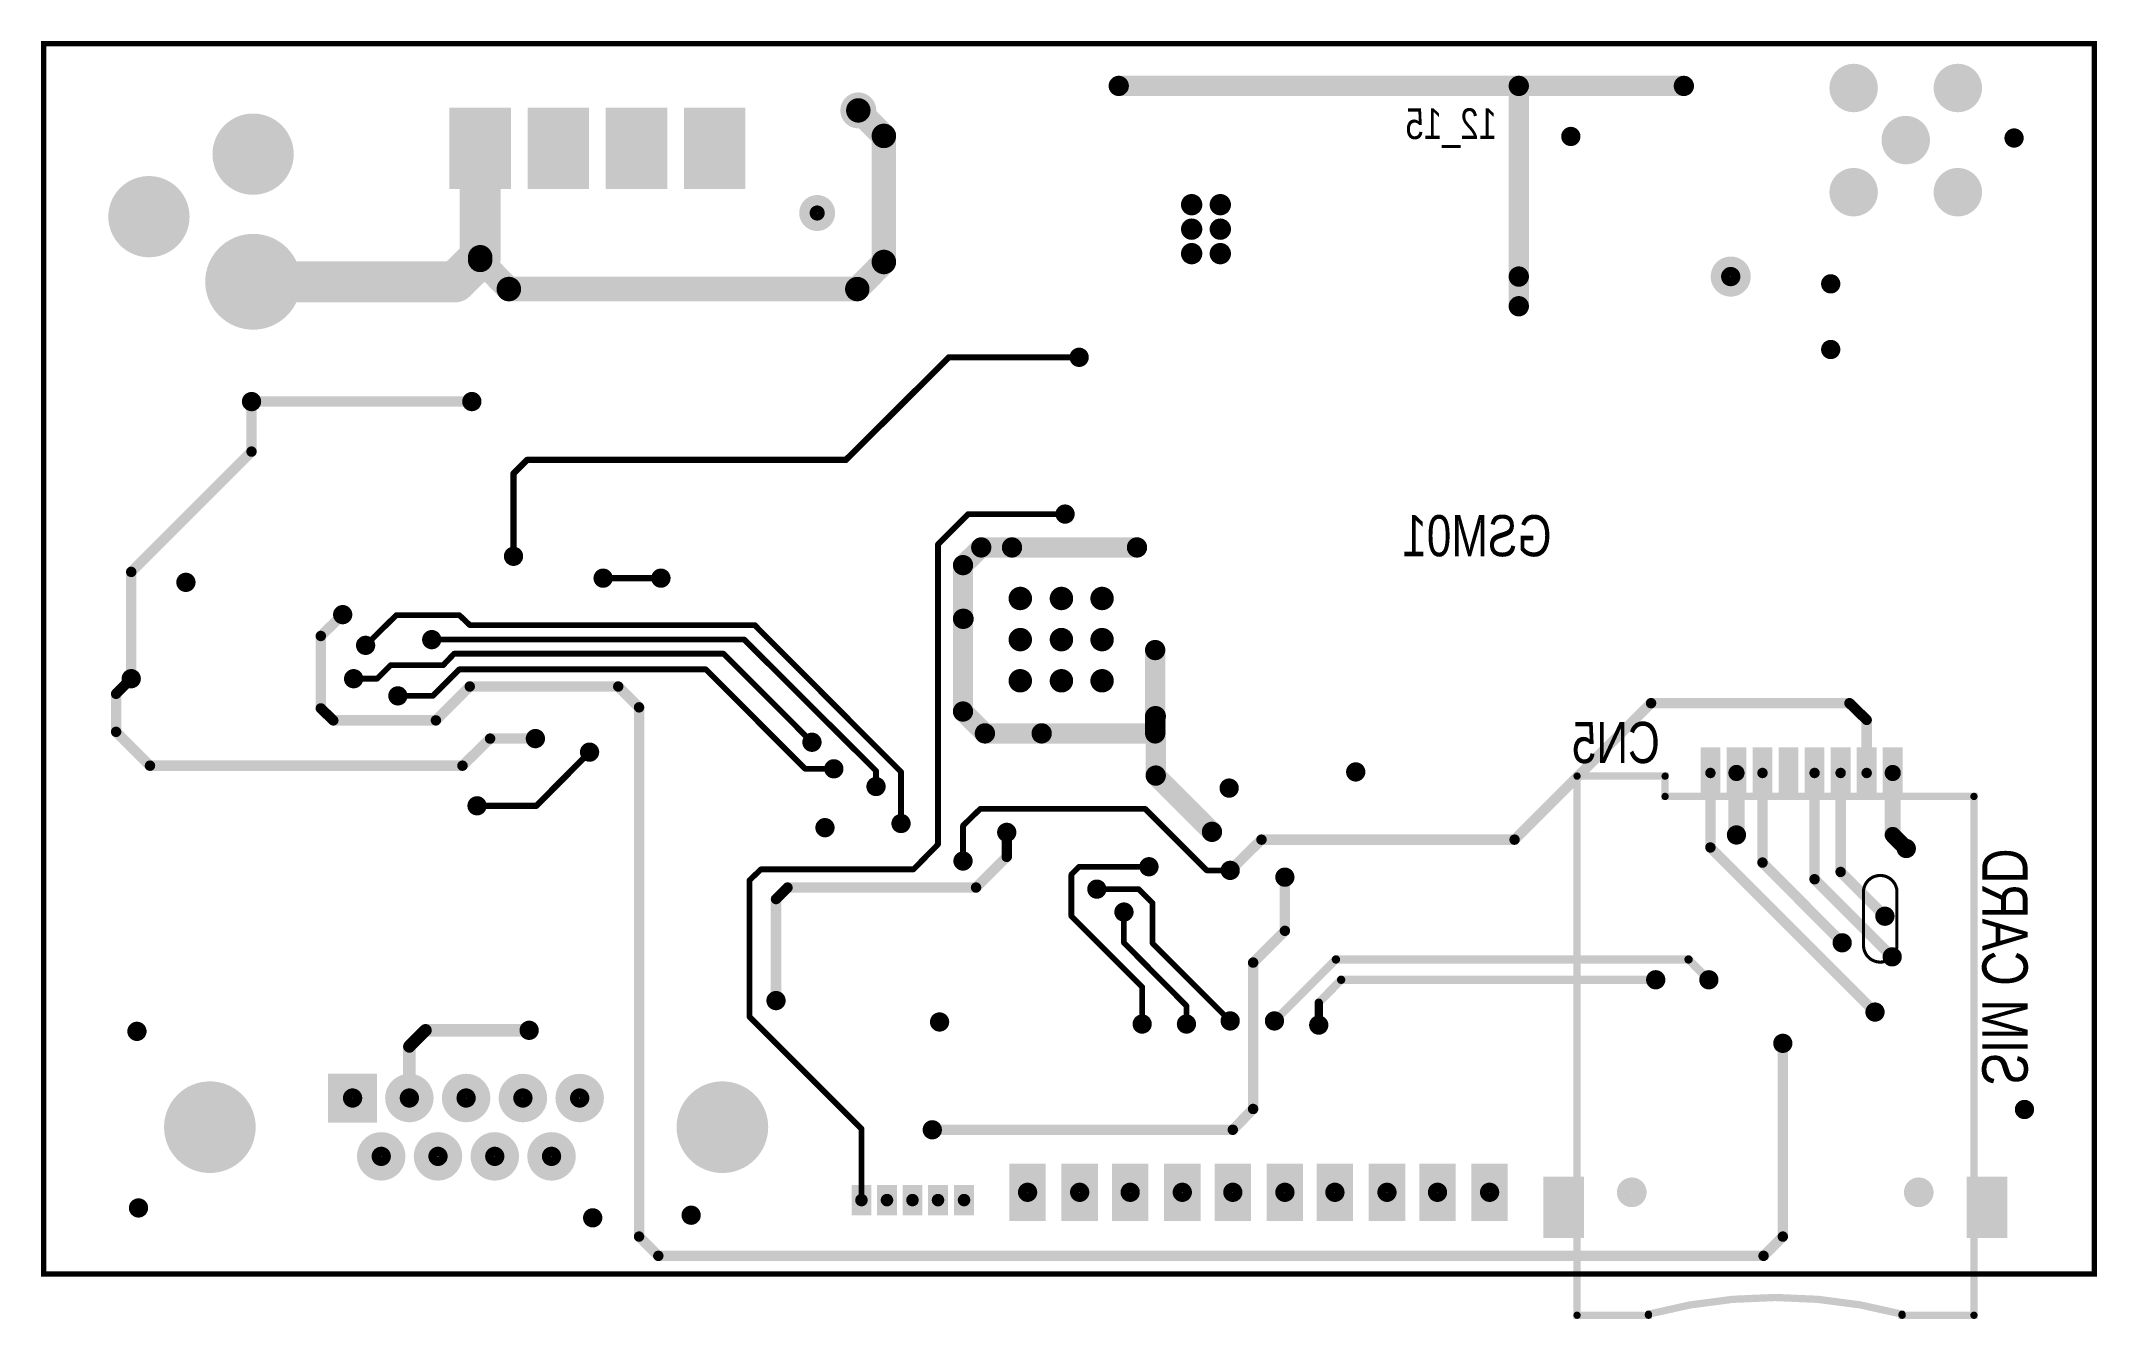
# Model space of a CAD drawing. Extents: x 0 to 3.95, y 0.27 to 2.72.
import ezdxf

# ---------------------------------------------------------------- set-up
doc = ezdxf.new("R2010")
doc.units = 0

msp = doc.modelspace()

# ---------------------------------------------------------------- texts
at = {"layer": 'BOT', "text_generation_flag": 2, "width": 0.8}
for s, height, p in [('12_15', 0.059, (2.795, 2.536)), ('GSM01', 0.079, (2.9, 1.735))]:
    msp.add_text(s, height=height, dxfattribs=at).set_placement(p)
at = {"layer": 'SSB', "text_generation_flag": 2, "width": 0.8}
msp.add_text('CN5', height=0.079, dxfattribs=at).set_placement((3.108, 1.338))
msp.add_text('SIM CARD', height=0.087, rotation=270, dxfattribs=at).set_placement((3.727, 0.719))

# ---------------------------------------------------------------- linework, layer by layer
at = {"const_width": 0.01}
msp.add_lwpolyline([(0.005, 2.719), (0.005, 0.357), (3.942, 0.357), (3.942, 2.719), (0.005, 2.719)], close=True, dxfattribs=at)
at = {"const_width": 0.005}
for points in [[(0.0025, 2.719, 1), (0.0075, 2.719, 1)], [(0.0025, 2.719, 1), (0.0075, 2.719, 1)], [(3.9395, 2.719, 1), (3.9445, 2.719, 1)], [(0.0025, 0.357, 1), (0.0075, 0.357, 1)], [(3.9395, 0.357, 1), (3.9445, 0.357, 1)]]:
    msp.add_lwpolyline(points, format="xyb", close=True, dxfattribs=at)
at = {"layer": 'BOT'}
for points, const_width in [([(0.005, 2.62), (0.005, 2.719), (0.113, 2.719)], 0.01), ([(3.942, 2.625), (3.942, 2.719), (3.846, 2.719)], 0.01), ([(2.837, 2.638), (2.069, 2.638)], 0.039), ([(2.837, 2.272), (2.837, 2.638)], 0.039), ([(2.837, 2.638), (3.154, 2.638)], 0.039), ([(2.837, 2.272), (2.837, 2.638)], 0.039), ([(1.569, 2.591), (1.618, 2.542)], 0.047), ([(0.843, 2.518), (0.843, 2.309)], 0.079), ([(0.843, 2.309), (0.843, 2.518)], 0.079), ([(1.618, 2.542), (1.618, 2.3)], 0.047), ([(0.843, 2.309), (0.795, 2.262)], 0.079), ([(0.843, 2.304), (0.843, 2.309)], 0.047), ([(0.795, 2.262), (0.407, 2.262)], 0.079), ([(0.898, 2.248), (0.843, 2.304)], 0.047), ([(1.618, 2.3), (1.567, 2.248)], 0.047), ([(2.837, 2.272), (2.837, 2.215)], 0.039), ([(1.567, 2.248), (0.898, 2.248)], 0.047), ([(1.545, 1.92), (1.743, 2.117)], 0.012), ([(1.743, 2.117), (1.993, 2.117)], 0.012), ([(0.404, 2.032), (0.827, 2.032)], 0.02), ([(0.404, 2.032), (0.404, 1.936)], 0.02), ([(0.404, 1.936), (0.173, 1.705)], 0.02), ([(0.907, 1.894), (0.933, 1.92)], 0.012), ([(0.907, 1.735), (0.907, 1.894)], 0.012), ([(0.933, 1.92), (1.545, 1.92)], 0.012), ([(1.78, 1.816), (1.722, 1.758)], 0.011), ([(1.966, 1.816), (1.78, 1.816)], 0.011), ([(1.722, 1.758), (1.722, 1.182)], 0.011), ([(1.805, 1.752), (1.77, 1.718)], 0.039), ([(1.77, 1.718), (1.77, 1.615)], 0.039), ([(1.864, 1.752), (1.805, 1.752)], 0.039), ([(1.864, 1.752), (2.104, 1.752)], 0.039), ([(0.173, 1.705), (0.173, 1.5)], 0.02), ([(1.079, 1.693), (1.19, 1.693)], 0.012), ([(0.579, 1.623), (0.537, 1.582)], 0.02), ([(0.682, 1.622), (0.623, 1.564)], 0.011), ([(0.803, 1.622), (0.682, 1.622)], 0.011), ([(0.823, 1.603), (0.803, 1.622)], 0.011), ([(1.77, 1.615), (1.771, 1.615)], 0.039), ([(1.77, 1.437), (1.77, 1.615)], 0.039), ([(1.77, 1.615), (1.771, 1.615)], 0.039), ([(0.537, 1.582), (0.537, 1.443)], 0.02), ([(0.75, 1.575), (1.35, 1.575)], 0.011), ([(1.37, 1.603), (0.823, 1.603)], 0.011), ([(1.35, 1.575), (1.603, 1.323)], 0.011), ([(1.651, 1.321), (1.37, 1.603)], 0.011), ([(0.772, 1.526), (0.793, 1.548)], 0.011), ([(0.793, 1.548), (1.31, 1.548)], 0.011), ([(1.31, 1.548), (1.48, 1.378)], 0.011), ([(2.139, 1.555), (2.139, 1.428)], 0.039), ([(2.139, 1.555), (2.139, 1.428)], 0.039), ([(0.173, 1.5), (0.144, 1.471)], 0.02), ([(0.6, 1.5), (0.645, 1.5)], 0.011), ([(0.645, 1.5), (0.671, 1.526)], 0.011), ([(0.671, 1.526), (0.772, 1.526)], 0.011), ([(0.803, 1.518), (0.752, 1.467)], 0.011), ([(1.276, 1.518), (0.803, 1.518)], 0.011), ([(1.467, 1.327), (1.276, 1.518)], 0.011), ([(0.144, 1.471), (0.144, 1.398)], 0.02), ([(0.752, 1.467), (0.685, 1.467)], 0.011), ([(0.758, 1.42), (0.823, 1.485)], 0.02), ([(0.823, 1.485), (1.108, 1.485)], 0.02), ([(1.108, 1.485), (1.148, 1.445)], 0.02), ([(2.829, 1.191), (3.091, 1.453)], 0.02), ([(3.091, 1.453), (3.472, 1.453)], 0.02), ([(3.472, 1.453), (3.505, 1.421)], 0.02), ([(0.537, 1.443), (0.561, 1.42)], 0.02), ([(0.561, 1.42), (0.758, 1.42)], 0.02), ([(1.148, 1.445), (1.148, 0.429)], 0.02), ([(1.77, 1.437), (1.77, 1.437)], 0.039), ([(1.77, 1.437), (1.812, 1.395)], 0.039), ([(2.139, 1.428), (2.14, 1.428)], 0.039), ([(2.139, 1.428), (2.139, 1.395)], 0.039), ([(2.14, 1.428), (2.14, 1.314)], 0.039), ([(3.505, 1.421), (3.505, 1.319)], 0.02), ([(0.144, 1.398), (0.209, 1.333)], 0.02), ([(0.809, 1.333), (0.862, 1.385)], 0.02), ([(0.862, 1.385), (0.949, 1.385)], 0.02), ([(1.812, 1.395), (1.921, 1.395)], 0.039), ([(2.139, 1.395), (1.921, 1.395)], 0.039), ([(0.209, 1.333), (0.809, 1.333)], 0.02), ([(1.053, 1.359), (0.951, 1.256)], 0.012), ([(1.522, 1.327), (1.467, 1.327)], 0.011), ([(1.603, 1.323), (1.603, 1.293)], 0.011), ([(1.651, 1.222), (1.651, 1.321)], 0.011), ([(2.14, 1.314), (2.248, 1.206)], 0.039), ([(3.205, 1.176), (3.205, 1.319)], 0.02), ([(3.255, 1.2), (3.255, 1.319)], 0.031), ([(3.305, 1.147), (3.305, 1.319)], 0.02), ([(3.405, 1.115), (3.405, 1.319)], 0.02), ([(3.455, 1.129), (3.455, 1.319)], 0.02), ([(3.555, 1.2), (3.555, 1.319)], 0.031), ([(0.951, 1.256), (0.837, 1.256)], 0.012), ([(1.803, 1.25), (1.77, 1.218)], 0.011), ([(2.12, 1.25), (1.803, 1.25)], 0.011), ([(2.238, 1.132), (2.12, 1.25)], 0.011), ([(1.722, 1.182), (1.675, 1.134)], 0.011), ([(1.77, 1.218), (1.77, 1.15)], 0.011), ([(1.854, 1.158), (1.854, 1.205)], 0.02), ([(2.283, 1.132), (2.343, 1.191)], 0.02), ([(2.343, 1.191), (2.829, 1.191)], 0.02), ([(3.521, 0.86), (3.205, 1.176)], 0.02), ([(3.581, 1.174), (3.555, 1.2)], 0.031), ([(1.795, 1.099), (1.854, 1.158)], 0.02), ([(3.458, 0.993), (3.305, 1.147)], 0.02), ([(1.382, 1.134), (1.36, 1.113)], 0.011), ([(1.36, 1.113), (1.36, 0.851)], 0.011), ([(1.675, 1.134), (1.382, 1.134)], 0.011), ([(1.411, 1.077), (1.433, 1.099)], 0.02), ([(1.433, 1.099), (1.795, 1.099)], 0.02), ([(1.993, 1.139), (1.978, 1.124)], 0.011), ([(1.978, 1.124), (1.978, 1.044)], 0.011), ([(2.127, 1.139), (1.993, 1.139)], 0.011), ([(2.283, 1.132), (2.238, 1.132)], 0.011), ([(2.388, 1.016), (2.388, 1.119)], 0.02), ([(3.554, 0.966), (3.405, 1.115)], 0.02), ([(3.54, 1.044), (3.455, 1.129)], 0.02), ([(1.411, 0.882), (1.411, 1.077)], 0.02), ([(2.107, 1.096), (2.027, 1.096)], 0.011), ([(2.134, 1.069), (2.107, 1.096)], 0.011), ([(2.134, 0.992), (2.134, 1.069)], 0.011), ([(1.978, 1.044), (2.114, 0.908)], 0.011), ([(2.079, 0.993), (2.079, 1.052)], 0.011), ([(2.199, 0.872), (2.079, 0.993)], 0.011), ([(2.283, 0.843), (2.134, 0.992)], 0.011), ([(2.327, 0.955), (2.388, 1.016)], 0.02), ([(2.327, 0.674), (2.327, 0.955)], 0.02), ([(2.368, 0.843), (2.486, 0.961)], 0.016), ([(2.486, 0.961), (3.163, 0.961)], 0.016), ([(3.163, 0.961), (3.202, 0.922)], 0.016), ([(2.114, 0.908), (2.114, 0.837)], 0.011), ([(2.453, 0.878), (2.496, 0.922)], 0.016), ([(2.496, 0.922), (3.1, 0.922)], 0.016), ([(2.199, 0.837), (2.199, 0.872)], 0.011), ([(2.453, 0.835), (2.453, 0.878)], 0.016), ([(0.707, 0.794), (0.738, 0.825)], 0.024), ([(0.738, 0.825), (0.937, 0.825)], 0.024), ([(1.36, 0.851), (1.575, 0.636)], 0.011), ([(0.707, 0.695), (0.707, 0.794)], 0.024), ([(3.344, 0.429), (3.344, 0.8)], 0.02), ([(2.288, 0.634), (2.327, 0.674)], 0.02), ([(1.575, 0.636), (1.575, 0.499)], 0.011), ([(1.711, 0.634), (2.288, 0.634)], 0.02), ([(0.005, 0.485), (0.005, 0.357), (0.125, 0.357)], 0.01), ([(1.148, 0.429), (1.185, 0.392)], 0.02), ([(3.307, 0.392), (3.344, 0.429)], 0.02), ([(3.942, 0.45), (3.942, 0.357), (3.841, 0.357)], 0.01), ([(1.185, 0.392), (3.307, 0.392)], 0.02)]:
    msp.add_lwpolyline(points, dxfattribs=dict(at, const_width=const_width))
for points, const_width in [([(0.0025, 2.719, 1), (0.0075, 2.719, 1)], 0.005), ([(0.1105, 2.719, 1), (0.1155, 2.719, 1)], 0.005), ([(3.8435, 2.719, 1), (3.8485, 2.719, 1)], 0.005), ([(3.9395, 2.719, 1), (3.9445, 2.719, 1)], 0.005), ([(2.0593, 2.638, 1), (2.0787, 2.638, 1)], 0.0195), ([(2.06, 2.638, 1), (2.078, 2.638, 1)], 0.019), ([(2.8273, 2.638, 1), (2.8468, 2.638, 1)], 0.0195), ([(2.8273, 2.638, 1), (2.8468, 2.638, 1)], 0.0195), ([(2.8273, 2.638, 1), (2.8468, 2.638, 1)], 0.0195), ([(2.8273, 2.638, 1), (2.8468, 2.638, 1)], 0.0195), ([(3.1443, 2.638, 1), (3.1637, 2.638, 1)], 0.0195), ([(3.145, 2.638, 1), (3.163, 2.638, 1)], 0.019), ([(3.457, 2.634, 1), (3.503, 2.634, 1)], 0.047), ([(3.657, 2.634, 1), (3.703, 2.634, 1)], 0.047), ([(0.0025, 2.62, 1), (0.0075, 2.62, 1)], 0.005), ([(1.552, 2.591, 1), (1.586, 2.591, 1)], 0.035), ([(1.5573, 2.591, 1), (1.5807, 2.591, 1)], 0.0235), ([(3.9395, 2.625, 1), (3.9445, 2.625, 1)], 0.005), ([(0.368, 2.507, 1), (0.446, 2.507, 1)], 0.078), ([(3.557, 2.534, 1), (3.603, 2.534, 1)], 0.047), ([(0.8232, 2.518, 1), (0.8628, 2.518, 1)], 0.0395), ([(0.8232, 2.518, 1), (0.8628, 2.518, 1)], 0.0395), ([(1.6063, 2.542, 1), (1.6298, 2.542, 1)], 0.0235), ([(1.6063, 2.542, 1), (1.6298, 2.542, 1)], 0.0235), ([(2.928, 2.541, 1), (2.946, 2.541, 1)], 0.019), ([(3.779, 2.538, 1), (3.797, 2.538, 1)], 0.019), ([(0.168, 2.387, 1), (0.246, 2.387, 1)], 0.078), ([(3.457, 2.434, 1), (3.503, 2.434, 1)], 0.047), ([(3.657, 2.434, 1), (3.703, 2.434, 1)], 0.047), ([(1.473, 2.394, 1), (1.507, 2.394, 1)], 0.035), ([(2.199, 2.41, 1), (2.219, 2.41, 1)], 0.021), ([(2.254, 2.41, 1), (2.274, 2.41, 1)], 0.021), ([(2.199, 2.363, 1), (2.219, 2.363, 1)], 0.021), ([(2.254, 2.363, 1), (2.274, 2.363, 1)], 0.021), ([(0.361, 2.262, 1), (0.453, 2.262, 1)], 0.092), ([(0.8232, 2.309, 1), (0.8628, 2.309, 1)], 0.0395), ([(0.8232, 2.309, 1), (0.8628, 2.309, 1)], 0.0395), ([(0.8232, 2.309, 1), (0.8628, 2.309, 1)], 0.0395), ([(0.8312, 2.309, 1), (0.8548, 2.309, 1)], 0.0235), ([(2.199, 2.316, 1), (2.219, 2.316, 1)], 0.021), ([(2.254, 2.316, 1), (2.274, 2.316, 1)], 0.021), ([(0.3872, 2.262, 1), (0.4267, 2.262, 1)], 0.0395), ([(0.7752, 2.262, 1), (0.8148, 2.262, 1)], 0.0395), ([(0.7752, 2.262, 1), (0.8148, 2.262, 1)], 0.0395), ([(0.8312, 2.304, 1), (0.8548, 2.304, 1)], 0.0235), ([(0.8312, 2.304, 1), (0.8548, 2.304, 1)], 0.0235), ([(1.6063, 2.3, 1), (1.6298, 2.3, 1)], 0.0235), ([(1.6063, 2.3, 1), (1.6298, 2.3, 1)], 0.0235), ([(2.8273, 2.272, 1), (2.8468, 2.272, 1)], 0.0195), ([(2.8273, 2.272, 1), (2.8468, 2.272, 1)], 0.0195), ([(2.8273, 2.272, 1), (2.8468, 2.272, 1)], 0.0195), ([(2.828, 2.272, 1), (2.846, 2.272, 1)], 0.019), ([(3.225, 2.272, 1), (3.263, 2.272, 1)], 0.039), ([(0.8862, 2.248, 1), (0.9098, 2.248, 1)], 0.0235), ([(0.8862, 2.248, 1), (0.9098, 2.248, 1)], 0.0235), ([(1.5553, 2.248, 1), (1.5787, 2.248, 1)], 0.0235), ([(1.5553, 2.248, 1), (1.5787, 2.248, 1)], 0.0235), ([(3.427, 2.258, 1), (3.445, 2.258, 1)], 0.019), ([(2.8273, 2.215, 1), (2.8468, 2.215, 1)], 0.0195), ([(2.828, 2.215, 1), (2.846, 2.215, 1)], 0.019), ([(1.984, 2.117, 1), (2.002, 2.117, 1)], 0.019), ([(3.427, 2.132, 1), (3.445, 2.132, 1)], 0.019), ([(1.74, 2.117, 1), (1.746, 2.117, 1)], 0.006), ([(1.74, 2.117, 1), (1.746, 2.117, 1)], 0.006), ([(1.99, 2.117, 1), (1.996, 2.117, 1)], 0.006), ([(0.395, 2.032, 1), (0.413, 2.032, 1)], 0.019), ([(0.399, 2.032, 1), (0.409, 2.032, 1)], 0.01), ([(0.399, 2.032, 1), (0.409, 2.032, 1)], 0.01), ([(0.818, 2.032, 1), (0.836, 2.032, 1)], 0.019), ([(0.822, 2.032, 1), (0.832, 2.032, 1)], 0.01), ([(0.399, 1.936, 1), (0.409, 1.936, 1)], 0.01), ([(0.399, 1.936, 1), (0.409, 1.936, 1)], 0.01), ([(0.904, 1.894, 1), (0.91, 1.894, 1)], 0.006), ([(0.904, 1.894, 1), (0.91, 1.894, 1)], 0.006), ([(0.93, 1.92, 1), (0.936, 1.92, 1)], 0.006), ([(0.93, 1.92, 1), (0.936, 1.92, 1)], 0.006), ([(1.542, 1.92, 1), (1.548, 1.92, 1)], 0.006), ([(1.542, 1.92, 1), (1.548, 1.92, 1)], 0.006), ([(1.7773, 1.816, 1), (1.7828, 1.816, 1)], 0.0055), ([(1.7773, 1.816, 1), (1.7828, 1.816, 1)], 0.0055), ([(1.957, 1.816, 1), (1.975, 1.816, 1)], 0.019), ([(1.9632, 1.816, 1), (1.9688, 1.816, 1)], 0.0055), ([(0.898, 1.735, 1), (0.916, 1.735, 1)], 0.019), ([(0.904, 1.735, 1), (0.91, 1.735, 1)], 0.006), ([(1.7192, 1.758, 1), (1.7248, 1.758, 1)], 0.0055), ([(1.7192, 1.758, 1), (1.7248, 1.758, 1)], 0.0055), ([(1.7603, 1.718, 1), (1.7797, 1.718, 1)], 0.0195), ([(1.7603, 1.718, 1), (1.7797, 1.718, 1)], 0.0195), ([(1.7953, 1.752, 1), (1.8147, 1.752, 1)], 0.0195), ([(1.7953, 1.752, 1), (1.8147, 1.752, 1)], 0.0195), ([(1.8543, 1.752, 1), (1.8738, 1.752, 1)], 0.0195), ([(1.8543, 1.752, 1), (1.8738, 1.752, 1)], 0.0195), ([(1.855, 1.752, 1), (1.873, 1.752, 1)], 0.019), ([(2.0943, 1.752, 1), (2.1138, 1.752, 1)], 0.0195), ([(2.095, 1.752, 1), (2.113, 1.752, 1)], 0.019), ([(0.168, 1.705, 1), (0.178, 1.705, 1)], 0.01), ([(0.168, 1.705, 1), (0.178, 1.705, 1)], 0.01), ([(0.269, 1.685, 1), (0.287, 1.685, 1)], 0.019), ([(1.07, 1.693, 1), (1.088, 1.693, 1)], 0.019), ([(1.076, 1.693, 1), (1.082, 1.693, 1)], 0.006), ([(1.181, 1.693, 1), (1.199, 1.693, 1)], 0.019), ([(1.187, 1.693, 1), (1.193, 1.693, 1)], 0.006), ([(1.869, 1.654, 1), (1.891, 1.654, 1)], 0.023), ([(1.948, 1.654, 1), (1.97, 1.654, 1)], 0.023), ([(2.026, 1.654, 1), (2.048, 1.654, 1)], 0.023), ([(0.57, 1.623, 1), (0.588, 1.623, 1)], 0.019), ([(0.574, 1.623, 1), (0.584, 1.623, 1)], 0.01), ([(0.6793, 1.622, 1), (0.6848, 1.622, 1)], 0.0055), ([(0.6793, 1.622, 1), (0.6848, 1.622, 1)], 0.0055), ([(0.8003, 1.622, 1), (0.8058, 1.622, 1)], 0.0055), ([(0.8003, 1.622, 1), (0.8058, 1.622, 1)], 0.0055), ([(1.7603, 1.615, 1), (1.7797, 1.615, 1)], 0.0195), ([(1.7603, 1.615, 1), (1.7797, 1.615, 1)], 0.0195), ([(1.7603, 1.615, 1), (1.7797, 1.615, 1)], 0.0195), ([(1.7603, 1.615, 1), (1.7797, 1.615, 1)], 0.0195), ([(1.7613, 1.615, 1), (1.7807, 1.615, 1)], 0.0195), ([(1.7613, 1.615, 1), (1.7807, 1.615, 1)], 0.0195), ([(1.762, 1.615, 1), (1.78, 1.615, 1)], 0.019), ([(0.532, 1.582, 1), (0.542, 1.582, 1)], 0.01), ([(0.532, 1.582, 1), (0.542, 1.582, 1)], 0.01), ([(0.614, 1.564, 1), (0.632, 1.564, 1)], 0.019), ([(0.741, 1.575, 1), (0.759, 1.575, 1)], 0.019), ([(0.7472, 1.575, 1), (0.7528, 1.575, 1)], 0.0055), ([(0.8202, 1.603, 1), (0.8257, 1.603, 1)], 0.0055), ([(0.8202, 1.603, 1), (0.8257, 1.603, 1)], 0.0055), ([(1.3473, 1.575, 1), (1.3528, 1.575, 1)], 0.0055), ([(1.3473, 1.575, 1), (1.3528, 1.575, 1)], 0.0055), ([(1.3673, 1.603, 1), (1.3728, 1.603, 1)], 0.0055), ([(1.3673, 1.603, 1), (1.3728, 1.603, 1)], 0.0055), ([(1.869, 1.575, 1), (1.891, 1.575, 1)], 0.023), ([(1.948, 1.575, 1), (1.97, 1.575, 1)], 0.023), ([(2.026, 1.575, 1), (2.048, 1.575, 1)], 0.023), ([(0.6202, 1.564, 1), (0.6258, 1.564, 1)], 0.0055), ([(0.7903, 1.548, 1), (0.7958, 1.548, 1)], 0.0055), ([(0.7903, 1.548, 1), (0.7958, 1.548, 1)], 0.0055), ([(1.3073, 1.548, 1), (1.3128, 1.548, 1)], 0.0055), ([(1.3073, 1.548, 1), (1.3128, 1.548, 1)], 0.0055), ([(2.1292, 1.555, 1), (2.1487, 1.555, 1)], 0.0195), ([(2.1292, 1.555, 1), (2.1487, 1.555, 1)], 0.0195), ([(2.13, 1.555, 1), (2.148, 1.555, 1)], 0.019), ([(0.164, 1.5, 1), (0.182, 1.5, 1)], 0.019), ([(0.168, 1.5, 1), (0.178, 1.5, 1)], 0.01), ([(0.168, 1.5, 1), (0.178, 1.5, 1)], 0.01), ([(0.591, 1.5, 1), (0.609, 1.5, 1)], 0.019), ([(0.5972, 1.5, 1), (0.6028, 1.5, 1)], 0.0055), ([(0.6422, 1.5, 1), (0.6478, 1.5, 1)], 0.0055), ([(0.6422, 1.5, 1), (0.6478, 1.5, 1)], 0.0055), ([(0.6683, 1.526, 1), (0.6738, 1.526, 1)], 0.0055), ([(0.6683, 1.526, 1), (0.6738, 1.526, 1)], 0.0055), ([(0.7692, 1.526, 1), (0.7748, 1.526, 1)], 0.0055), ([(0.7692, 1.526, 1), (0.7748, 1.526, 1)], 0.0055), ([(0.8003, 1.518, 1), (0.8058, 1.518, 1)], 0.0055), ([(0.8003, 1.518, 1), (0.8058, 1.518, 1)], 0.0055), ([(1.2733, 1.518, 1), (1.2788, 1.518, 1)], 0.0055), ([(1.2733, 1.518, 1), (1.2788, 1.518, 1)], 0.0055), ([(1.869, 1.496, 1), (1.891, 1.496, 1)], 0.023), ([(1.948, 1.496, 1), (1.97, 1.496, 1)], 0.023), ([(2.026, 1.496, 1), (2.048, 1.496, 1)], 0.023), ([(0.139, 1.471, 1), (0.149, 1.471, 1)], 0.01), ([(0.139, 1.471, 1), (0.149, 1.471, 1)], 0.01), ([(0.676, 1.467, 1), (0.694, 1.467, 1)], 0.019), ([(0.6823, 1.467, 1), (0.6878, 1.467, 1)], 0.0055), ([(0.7492, 1.467, 1), (0.7548, 1.467, 1)], 0.0055), ([(0.7492, 1.467, 1), (0.7548, 1.467, 1)], 0.0055), ([(0.818, 1.485, 1), (0.828, 1.485, 1)], 0.01), ([(0.818, 1.485, 1), (0.828, 1.485, 1)], 0.01), ([(1.103, 1.485, 1), (1.113, 1.485, 1)], 0.01), ([(1.103, 1.485, 1), (1.113, 1.485, 1)], 0.01), ([(3.086, 1.453, 1), (3.096, 1.453, 1)], 0.01), ([(3.086, 1.453, 1), (3.096, 1.453, 1)], 0.01), ([(3.467, 1.453, 1), (3.477, 1.453, 1)], 0.01), ([(3.467, 1.453, 1), (3.477, 1.453, 1)], 0.01), ([(0.532, 1.443, 1), (0.542, 1.443, 1)], 0.01), ([(0.532, 1.443, 1), (0.542, 1.443, 1)], 0.01), ([(0.556, 1.42, 1), (0.566, 1.42, 1)], 0.01), ([(0.556, 1.42, 1), (0.566, 1.42, 1)], 0.01), ([(0.753, 1.42, 1), (0.763, 1.42, 1)], 0.01), ([(0.753, 1.42, 1), (0.763, 1.42, 1)], 0.01), ([(1.143, 1.445, 1), (1.153, 1.445, 1)], 0.01), ([(1.143, 1.445, 1), (1.153, 1.445, 1)], 0.01), ([(1.7603, 1.437, 1), (1.7797, 1.437, 1)], 0.0195), ([(1.7603, 1.437, 1), (1.7797, 1.437, 1)], 0.0195), ([(1.7603, 1.437, 1), (1.7797, 1.437, 1)], 0.0195), ([(1.7603, 1.437, 1), (1.7797, 1.437, 1)], 0.0195), ([(1.761, 1.437, 1), (1.779, 1.437, 1)], 0.019), ([(2.1292, 1.428, 1), (2.1487, 1.428, 1)], 0.0195), ([(2.1292, 1.428, 1), (2.1487, 1.428, 1)], 0.0195), ([(2.1292, 1.428, 1), (2.1487, 1.428, 1)], 0.0195), ([(2.1292, 1.428, 1), (2.1487, 1.428, 1)], 0.0195), ([(2.1303, 1.428, 1), (2.1498, 1.428, 1)], 0.0195), ([(2.1303, 1.428, 1), (2.1498, 1.428, 1)], 0.0195), ([(3.5, 1.421, 1), (3.51, 1.421, 1)], 0.01), ([(3.5, 1.421, 1), (3.51, 1.421, 1)], 0.01), ([(0.139, 1.398, 1), (0.149, 1.398, 1)], 0.01), ([(0.139, 1.398, 1), (0.149, 1.398, 1)], 0.01), ([(0.857, 1.385, 1), (0.867, 1.385, 1)], 0.01), ([(0.857, 1.385, 1), (0.867, 1.385, 1)], 0.01), ([(0.94, 1.385, 1), (0.958, 1.385, 1)], 0.019), ([(0.944, 1.385, 1), (0.954, 1.385, 1)], 0.01), ([(1.471, 1.378, 1), (1.489, 1.378, 1)], 0.019), ([(1.4773, 1.378, 1), (1.4828, 1.378, 1)], 0.0055), ([(1.8023, 1.395, 1), (1.8218, 1.395, 1)], 0.0195), ([(1.8023, 1.395, 1), (1.8218, 1.395, 1)], 0.0195), ([(1.9113, 1.395, 1), (1.9308, 1.395, 1)], 0.0195), ([(1.9113, 1.395, 1), (1.9308, 1.395, 1)], 0.0195), ([(1.912, 1.395, 1), (1.93, 1.395, 1)], 0.019), ([(2.1292, 1.395, 1), (2.1487, 1.395, 1)], 0.0195), ([(2.1292, 1.395, 1), (2.1487, 1.395, 1)], 0.0195), ([(0.204, 1.333, 1), (0.214, 1.333, 1)], 0.01), ([(0.204, 1.333, 1), (0.214, 1.333, 1)], 0.01), ([(0.804, 1.333, 1), (0.814, 1.333, 1)], 0.01), ([(0.804, 1.333, 1), (0.814, 1.333, 1)], 0.01), ([(1.044, 1.359, 1), (1.062, 1.359, 1)], 0.019), ([(1.05, 1.359, 1), (1.056, 1.359, 1)], 0.006), ([(1.513, 1.327, 1), (1.531, 1.327, 1)], 0.019), ([(1.4643, 1.327, 1), (1.4698, 1.327, 1)], 0.0055), ([(1.4643, 1.327, 1), (1.4698, 1.327, 1)], 0.0055), ([(1.5193, 1.327, 1), (1.5248, 1.327, 1)], 0.0055), ([(1.594, 1.293, 1), (1.612, 1.293, 1)], 0.019), ([(1.6003, 1.323, 1), (1.6058, 1.323, 1)], 0.0055), ([(1.6003, 1.323, 1), (1.6058, 1.323, 1)], 0.0055), ([(1.6483, 1.321, 1), (1.6538, 1.321, 1)], 0.0055), ([(1.6483, 1.321, 1), (1.6538, 1.321, 1)], 0.0055), ([(2.1303, 1.314, 1), (2.1498, 1.314, 1)], 0.0195), ([(2.1303, 1.314, 1), (2.1498, 1.314, 1)], 0.0195), ([(2.272, 1.29, 1), (2.29, 1.29, 1)], 0.019), ([(2.515, 1.321, 1), (2.533, 1.321, 1)], 0.019), ([(3.2, 1.319, 1), (3.21, 1.319, 1)], 0.01), ([(3.2472, 1.319, 1), (3.2628, 1.319, 1)], 0.0155), ([(3.3, 1.319, 1), (3.31, 1.319, 1)], 0.01), ([(3.4, 1.319, 1), (3.41, 1.319, 1)], 0.01), ([(3.45, 1.319, 1), (3.46, 1.319, 1)], 0.01), ([(3.5, 1.319, 1), (3.51, 1.319, 1)], 0.01), ([(3.5473, 1.319, 1), (3.5628, 1.319, 1)], 0.0155), ([(0.828, 1.256, 1), (0.846, 1.256, 1)], 0.019), ([(1.6003, 1.293, 1), (1.6058, 1.293, 1)], 0.0055), ([(0.834, 1.256, 1), (0.84, 1.256, 1)], 0.006), ([(0.948, 1.256, 1), (0.954, 1.256, 1)], 0.006), ([(0.948, 1.256, 1), (0.954, 1.256, 1)], 0.006), ([(1.496, 1.214, 1), (1.514, 1.214, 1)], 0.019), ([(1.642, 1.222, 1), (1.66, 1.222, 1)], 0.019), ([(1.6483, 1.222, 1), (1.6538, 1.222, 1)], 0.0055), ([(1.8002, 1.25, 1), (1.8058, 1.25, 1)], 0.0055), ([(1.8002, 1.25, 1), (1.8058, 1.25, 1)], 0.0055), ([(2.1173, 1.25, 1), (2.1227, 1.25, 1)], 0.0055), ([(2.1173, 1.25, 1), (2.1227, 1.25, 1)], 0.0055), ([(2.2383, 1.206, 1), (2.2578, 1.206, 1)], 0.0195), ([(2.239, 1.206, 1), (2.257, 1.206, 1)], 0.019), ([(1.7192, 1.182, 1), (1.7248, 1.182, 1)], 0.0055), ([(1.7192, 1.182, 1), (1.7248, 1.182, 1)], 0.0055), ([(1.7673, 1.218, 1), (1.7728, 1.218, 1)], 0.0055), ([(1.7673, 1.218, 1), (1.7728, 1.218, 1)], 0.0055), ([(1.845, 1.205, 1), (1.863, 1.205, 1)], 0.019), ([(1.849, 1.205, 1), (1.859, 1.205, 1)], 0.01), ([(2.338, 1.191, 1), (2.348, 1.191, 1)], 0.01), ([(2.338, 1.191, 1), (2.348, 1.191, 1)], 0.01), ([(2.824, 1.191, 1), (2.834, 1.191, 1)], 0.01), ([(2.824, 1.191, 1), (2.834, 1.191, 1)], 0.01), ([(3.2, 1.176, 1), (3.21, 1.176, 1)], 0.01), ([(3.2, 1.176, 1), (3.21, 1.176, 1)], 0.01), ([(3.246, 1.2, 1), (3.264, 1.2, 1)], 0.019), ([(3.2472, 1.2, 1), (3.2628, 1.2, 1)], 0.0155), ([(3.5473, 1.2, 1), (3.5628, 1.2, 1)], 0.0155), ([(3.5473, 1.2, 1), (3.5628, 1.2, 1)], 0.0155), ([(3.572, 1.174, 1), (3.59, 1.174, 1)], 0.019), ([(3.5732, 1.174, 1), (3.5888, 1.174, 1)], 0.0155), ([(1.761, 1.15, 1), (1.779, 1.15, 1)], 0.019), ([(1.7673, 1.15, 1), (1.7728, 1.15, 1)], 0.0055), ([(1.849, 1.158, 1), (1.859, 1.158, 1)], 0.01), ([(1.849, 1.158, 1), (1.859, 1.158, 1)], 0.01), ([(2.118, 1.139, 1), (2.136, 1.139, 1)], 0.019), ([(2.274, 1.132, 1), (2.292, 1.132, 1)], 0.019), ([(3.3, 1.147, 1), (3.31, 1.147, 1)], 0.01), ([(3.3, 1.147, 1), (3.31, 1.147, 1)], 0.01), ([(1.3573, 1.113, 1), (1.3628, 1.113, 1)], 0.0055), ([(1.3573, 1.113, 1), (1.3628, 1.113, 1)], 0.0055), ([(1.3792, 1.134, 1), (1.3847, 1.134, 1)], 0.0055), ([(1.3792, 1.134, 1), (1.3847, 1.134, 1)], 0.0055), ([(1.428, 1.099, 1), (1.438, 1.099, 1)], 0.01), ([(1.428, 1.099, 1), (1.438, 1.099, 1)], 0.01), ([(1.6723, 1.134, 1), (1.6778, 1.134, 1)], 0.0055), ([(1.6723, 1.134, 1), (1.6778, 1.134, 1)], 0.0055), ([(1.79, 1.099, 1), (1.8, 1.099, 1)], 0.01), ([(1.79, 1.099, 1), (1.8, 1.099, 1)], 0.01), ([(1.9753, 1.124, 1), (1.9808, 1.124, 1)], 0.0055), ([(1.9753, 1.124, 1), (1.9808, 1.124, 1)], 0.0055), ([(1.9903, 1.139, 1), (1.9958, 1.139, 1)], 0.0055), ([(1.9903, 1.139, 1), (1.9958, 1.139, 1)], 0.0055), ([(2.018, 1.096, 1), (2.036, 1.096, 1)], 0.019), ([(2.1243, 1.139, 1), (2.1297, 1.139, 1)], 0.0055), ([(2.2353, 1.132, 1), (2.2407, 1.132, 1)], 0.0055), ([(2.2353, 1.132, 1), (2.2407, 1.132, 1)], 0.0055), ([(2.278, 1.132, 1), (2.288, 1.132, 1)], 0.01), ([(2.2803, 1.132, 1), (2.2857, 1.132, 1)], 0.0055), ([(2.379, 1.119, 1), (2.397, 1.119, 1)], 0.019), ([(2.383, 1.119, 1), (2.393, 1.119, 1)], 0.01), ([(3.4, 1.115, 1), (3.41, 1.115, 1)], 0.01), ([(3.4, 1.115, 1), (3.41, 1.115, 1)], 0.01), ([(3.45, 1.129, 1), (3.46, 1.129, 1)], 0.01), ([(3.45, 1.129, 1), (3.46, 1.129, 1)], 0.01), ([(1.406, 1.077, 1), (1.416, 1.077, 1)], 0.01), ([(1.406, 1.077, 1), (1.416, 1.077, 1)], 0.01), ([(2.0243, 1.096, 1), (2.0297, 1.096, 1)], 0.0055), ([(2.07, 1.052, 1), (2.088, 1.052, 1)], 0.019), ([(2.1043, 1.096, 1), (2.1098, 1.096, 1)], 0.0055), ([(2.1043, 1.096, 1), (2.1098, 1.096, 1)], 0.0055), ([(2.1313, 1.069, 1), (2.1367, 1.069, 1)], 0.0055), ([(2.1313, 1.069, 1), (2.1367, 1.069, 1)], 0.0055), ([(1.9753, 1.044, 1), (1.9808, 1.044, 1)], 0.0055), ([(1.9753, 1.044, 1), (1.9808, 1.044, 1)], 0.0055), ([(2.0763, 1.052, 1), (2.0818, 1.052, 1)], 0.0055), ([(3.531, 1.044, 1), (3.549, 1.044, 1)], 0.019), ([(3.535, 1.044, 1), (3.545, 1.044, 1)], 0.01), ([(2.0763, 0.993, 1), (2.0818, 0.993, 1)], 0.0055), ([(2.0763, 0.993, 1), (2.0818, 0.993, 1)], 0.0055), ([(2.1313, 0.992, 1), (2.1367, 0.992, 1)], 0.0055), ([(2.1313, 0.992, 1), (2.1367, 0.992, 1)], 0.0055), ([(2.383, 1.016, 1), (2.393, 1.016, 1)], 0.01), ([(2.383, 1.016, 1), (2.393, 1.016, 1)], 0.01), ([(3.449, 0.993, 1), (3.467, 0.993, 1)], 0.019), ([(3.453, 0.993, 1), (3.463, 0.993, 1)], 0.01), ([(2.322, 0.955, 1), (2.332, 0.955, 1)], 0.01), ([(2.322, 0.955, 1), (2.332, 0.955, 1)], 0.01), ([(2.482, 0.961, 1), (2.49, 0.961, 1)], 0.008), ([(2.482, 0.961, 1), (2.49, 0.961, 1)], 0.008), ([(3.159, 0.961, 1), (3.167, 0.961, 1)], 0.008), ([(3.159, 0.961, 1), (3.167, 0.961, 1)], 0.008), ([(3.545, 0.966, 1), (3.563, 0.966, 1)], 0.019), ([(3.549, 0.966, 1), (3.559, 0.966, 1)], 0.01), ([(2.1113, 0.908, 1), (2.1167, 0.908, 1)], 0.0055), ([(2.1113, 0.908, 1), (2.1167, 0.908, 1)], 0.0055), ([(2.492, 0.922, 1), (2.5, 0.922, 1)], 0.008), ([(2.492, 0.922, 1), (2.5, 0.922, 1)], 0.008), ([(3.091, 0.922, 1), (3.109, 0.922, 1)], 0.019), ([(3.096, 0.922, 1), (3.104, 0.922, 1)], 0.008), ([(3.193, 0.922, 1), (3.211, 0.922, 1)], 0.019), ([(3.198, 0.922, 1), (3.206, 0.922, 1)], 0.008), ([(1.402, 0.882, 1), (1.42, 0.882, 1)], 0.019), ([(1.406, 0.882, 1), (1.416, 0.882, 1)], 0.01), ([(2.1963, 0.872, 1), (2.2017, 0.872, 1)], 0.0055), ([(2.1963, 0.872, 1), (2.2017, 0.872, 1)], 0.0055), ([(2.449, 0.878, 1), (2.457, 0.878, 1)], 0.008), ([(2.449, 0.878, 1), (2.457, 0.878, 1)], 0.008), ([(3.512, 0.86, 1), (3.53, 0.86, 1)], 0.019), ([(3.516, 0.86, 1), (3.526, 0.86, 1)], 0.01), ([(0.175, 0.823, 1), (0.193, 0.823, 1)], 0.019), ([(0.732, 0.825, 1), (0.744, 0.825, 1)], 0.012), ([(0.732, 0.825, 1), (0.744, 0.825, 1)], 0.012), ([(0.928, 0.825, 1), (0.946, 0.825, 1)], 0.019), ([(0.931, 0.825, 1), (0.943, 0.825, 1)], 0.012), ([(1.3573, 0.851, 1), (1.3628, 0.851, 1)], 0.0055), ([(1.3573, 0.851, 1), (1.3628, 0.851, 1)], 0.0055), ([(1.716, 0.841, 1), (1.734, 0.841, 1)], 0.019), ([(2.105, 0.837, 1), (2.123, 0.837, 1)], 0.019), ([(2.1113, 0.837, 1), (2.1167, 0.837, 1)], 0.0055), ([(2.19, 0.837, 1), (2.208, 0.837, 1)], 0.019), ([(2.1963, 0.837, 1), (2.2017, 0.837, 1)], 0.0055), ([(2.274, 0.843, 1), (2.292, 0.843, 1)], 0.019), ([(2.2803, 0.843, 1), (2.2857, 0.843, 1)], 0.0055), ([(2.359, 0.843, 1), (2.377, 0.843, 1)], 0.019), ([(2.364, 0.843, 1), (2.372, 0.843, 1)], 0.008), ([(2.444, 0.835, 1), (2.462, 0.835, 1)], 0.019), ([(2.449, 0.835, 1), (2.457, 0.835, 1)], 0.008), ([(0.701, 0.794, 1), (0.713, 0.794, 1)], 0.012), ([(0.701, 0.794, 1), (0.713, 0.794, 1)], 0.012), ([(3.335, 0.8, 1), (3.353, 0.8, 1)], 0.019), ([(3.339, 0.8, 1), (3.349, 0.8, 1)], 0.01), ([(0.28, 0.639, 1), (0.368, 0.639, 1)], 0.088), ([(0.684, 0.695, 1), (0.73, 0.695, 1)], 0.047), ([(0.793, 0.695, 1), (0.839, 0.695, 1)], 0.047), ([(0.902, 0.695, 1), (0.948, 0.695, 1)], 0.047), ([(1.011, 0.695, 1), (1.057, 0.695, 1)], 0.047), ([(1.264, 0.639, 1), (1.352, 0.639, 1)], 0.088), ([(0.701, 0.695, 1), (0.713, 0.695, 1)], 0.012), ([(2.322, 0.674, 1), (2.332, 0.674, 1)], 0.01), ([(2.322, 0.674, 1), (2.332, 0.674, 1)], 0.01), ([(3.799, 0.673, 1), (3.817, 0.673, 1)], 0.019), ([(1.5722, 0.636, 1), (1.5778, 0.636, 1)], 0.0055), ([(1.5722, 0.636, 1), (1.5778, 0.636, 1)], 0.0055), ([(1.702, 0.634, 1), (1.72, 0.634, 1)], 0.019), ([(1.706, 0.634, 1), (1.716, 0.634, 1)], 0.01), ([(2.283, 0.634, 1), (2.293, 0.634, 1)], 0.01), ([(2.283, 0.634, 1), (2.293, 0.634, 1)], 0.01), ([(0.63, 0.583, 1), (0.676, 0.583, 1)], 0.047), ([(0.739, 0.583, 1), (0.785, 0.583, 1)], 0.047), ([(0.848, 0.583, 1), (0.894, 0.583, 1)], 0.047), ([(0.957, 0.583, 1), (1.003, 0.583, 1)], 0.047), ([(3.04, 0.514, 1), (3.068, 0.514, 1)], 0.029), ([(3.591, 0.514, 1), (3.619, 0.514, 1)], 0.029), ([(0.0025, 0.485, 1), (0.0075, 0.485, 1)], 0.005), ([(0.178, 0.484, 1), (0.196, 0.484, 1)], 0.019), ([(1.05, 0.465, 1), (1.068, 0.465, 1)], 0.019), ([(1.239, 0.47, 1), (1.257, 0.47, 1)], 0.019), ([(1.5722, 0.499, 1), (1.5778, 0.499, 1)], 0.0055), ([(1.143, 0.429, 1), (1.153, 0.429, 1)], 0.01), ([(1.143, 0.429, 1), (1.153, 0.429, 1)], 0.01), ([(3.339, 0.429, 1), (3.349, 0.429, 1)], 0.01), ([(3.339, 0.429, 1), (3.349, 0.429, 1)], 0.01), ([(3.9395, 0.45, 1), (3.9445, 0.45, 1)], 0.005), ([(1.18, 0.392, 1), (1.19, 0.392, 1)], 0.01), ([(1.18, 0.392, 1), (1.19, 0.392, 1)], 0.01), ([(3.302, 0.392, 1), (3.312, 0.392, 1)], 0.01), ([(3.302, 0.392, 1), (3.312, 0.392, 1)], 0.01), ([(0.0025, 0.357, 1), (0.0075, 0.357, 1)], 0.005), ([(0.1225, 0.357, 1), (0.1275, 0.357, 1)], 0.005), ([(3.8385, 0.357, 1), (3.8435, 0.357, 1)], 0.005), ([(3.9395, 0.357, 1), (3.9445, 0.357, 1)], 0.005)]:
    msp.add_lwpolyline(points, format="xyb", close=True, dxfattribs=dict(at, const_width=const_width))
for points in [[(0.784, 2.44), (0.902, 2.44), (0.784, 2.596), (0.902, 2.596)], [(0.934, 2.44), (1.052, 2.44), (0.934, 2.596), (1.052, 2.596)], [(1.084, 2.44), (1.202, 2.44), (1.084, 2.596), (1.202, 2.596)], [(1.234, 2.44), (1.352, 2.44), (1.234, 2.596), (1.352, 2.596)], [(3.186, 1.27), (3.224, 1.27), (3.186, 1.368), (3.224, 1.368)], [(3.236, 1.27), (3.274, 1.27), (3.236, 1.368), (3.274, 1.368)], [(3.286, 1.27), (3.324, 1.27), (3.286, 1.368), (3.324, 1.368)], [(3.336, 1.27), (3.374, 1.27), (3.336, 1.368), (3.374, 1.368)], [(3.386, 1.27), (3.424, 1.27), (3.386, 1.368), (3.424, 1.368)], [(3.436, 1.27), (3.474, 1.27), (3.436, 1.368), (3.474, 1.368)], [(3.486, 1.27), (3.524, 1.27), (3.486, 1.368), (3.524, 1.368)], [(3.536, 1.27), (3.574, 1.27), (3.536, 1.368), (3.574, 1.368)], [(0.551, 0.648), (0.645, 0.648), (0.551, 0.742), (0.645, 0.742)], [(1.859, 0.459), (1.929, 0.459), (1.859, 0.569), (1.929, 0.569)], [(1.959, 0.459), (2.029, 0.459), (1.959, 0.569), (2.029, 0.569)], [(2.056, 0.459), (2.126, 0.459), (2.056, 0.569), (2.126, 0.569)], [(2.156, 0.459), (2.226, 0.459), (2.156, 0.569), (2.226, 0.569)], [(2.253, 0.459), (2.323, 0.459), (2.253, 0.569), (2.323, 0.569)], [(2.353, 0.459), (2.423, 0.459), (2.353, 0.569), (2.423, 0.569)], [(2.449, 0.459), (2.519, 0.459), (2.449, 0.569), (2.519, 0.569)], [(2.549, 0.459), (2.619, 0.459), (2.549, 0.569), (2.619, 0.569)], [(2.646, 0.459), (2.716, 0.459), (2.646, 0.569), (2.716, 0.569)], [(2.746, 0.459), (2.816, 0.459), (2.746, 0.569), (2.816, 0.569)], [(1.556, 0.47), (1.594, 0.47), (1.556, 0.528), (1.594, 0.528)], [(1.605, 0.47), (1.643, 0.47), (1.605, 0.528), (1.643, 0.528)], [(1.654, 0.47), (1.692, 0.47), (1.654, 0.528), (1.692, 0.528)], [(1.703, 0.47), (1.741, 0.47), (1.703, 0.528), (1.741, 0.528)], [(1.753, 0.47), (1.791, 0.47), (1.753, 0.528), (1.791, 0.528)], [(2.884, 0.426), (2.962, 0.426), (2.884, 0.544), (2.962, 0.544)], [(3.697, 0.426), (3.775, 0.426), (3.697, 0.544), (3.775, 0.544)]]:
    msp.add_solid(points, dxfattribs=at)
at = {"layer": 'DRL'}
for points, const_width in [([(2.064, 2.638, 1), (2.074, 2.638, 1)], 0.01), ([(3.149, 2.638, 1), (3.159, 2.638, 1)], 0.01), ([(3.467, 2.634, 1), (3.493, 2.634, 1)], 0.027), ([(3.667, 2.634, 1), (3.693, 2.634, 1)], 0.027), ([(1.562, 2.591, 1), (1.576, 2.591, 1)], 0.015), ([(0.383, 2.507, 1), (0.431, 2.507, 1)], 0.049), ([(0.829, 2.518, 1), (0.857, 2.518, 1)], 0.029), ([(0.979, 2.518, 1), (1.007, 2.518, 1)], 0.029), ([(1.129, 2.518, 1), (1.157, 2.518, 1)], 0.029), ([(1.279, 2.518, 1), (1.307, 2.518, 1)], 0.029), ([(2.932, 2.541, 1), (2.942, 2.541, 1)], 0.01), ([(3.567, 2.534, 1), (3.593, 2.534, 1)], 0.027), ([(3.783, 2.538, 1), (3.793, 2.538, 1)], 0.01), ([(3.467, 2.434, 1), (3.493, 2.434, 1)], 0.027), ([(3.667, 2.434, 1), (3.693, 2.434, 1)], 0.027), ([(0.183, 2.387, 1), (0.231, 2.387, 1)], 0.049), ([(1.483, 2.394, 1), (1.497, 2.394, 1)], 0.015), ([(2.202, 2.41, 1), (2.216, 2.41, 1)], 0.014), ([(2.257, 2.41, 1), (2.271, 2.41, 1)], 0.014), ([(2.202, 2.363, 1), (2.216, 2.363, 1)], 0.014), ([(2.257, 2.363, 1), (2.271, 2.363, 1)], 0.014), ([(2.202, 2.316, 1), (2.216, 2.316, 1)], 0.014), ([(2.257, 2.316, 1), (2.271, 2.316, 1)], 0.014), ([(0.378, 2.262, 1), (0.436, 2.262, 1)], 0.059), ([(3.235, 2.272, 1), (3.253, 2.272, 1)], 0.019), ([(2.832, 2.272, 1), (2.842, 2.272, 1)], 0.01), ([(3.431, 2.258, 1), (3.441, 2.258, 1)], 0.01), ([(2.832, 2.215, 1), (2.842, 2.215, 1)], 0.01), ([(3.431, 2.132, 1), (3.441, 2.132, 1)], 0.01), ([(1.988, 2.117, 1), (1.998, 2.117, 1)], 0.01), ([(0.399, 2.032, 1), (0.409, 2.032, 1)], 0.01), ([(0.822, 2.032, 1), (0.832, 2.032, 1)], 0.01), ([(1.961, 1.816, 1), (1.971, 1.816, 1)], 0.01), ([(0.902, 1.735, 1), (0.912, 1.735, 1)], 0.01), ([(1.859, 1.752, 1), (1.869, 1.752, 1)], 0.01), ([(2.099, 1.752, 1), (2.109, 1.752, 1)], 0.01), ([(1.074, 1.693, 1), (1.084, 1.693, 1)], 0.01), ([(1.185, 1.693, 1), (1.195, 1.693, 1)], 0.01), ([(0.273, 1.685, 1), (0.283, 1.685, 1)], 0.01), ([(1.875, 1.654, 1), (1.885, 1.654, 1)], 0.01), ([(1.954, 1.654, 1), (1.964, 1.654, 1)], 0.01), ([(2.032, 1.654, 1), (2.042, 1.654, 1)], 0.01), ([(0.574, 1.623, 1), (0.584, 1.623, 1)], 0.01), ([(1.766, 1.615, 1), (1.776, 1.615, 1)], 0.01), ([(0.745, 1.575, 1), (0.755, 1.575, 1)], 0.01), ([(1.875, 1.575, 1), (1.885, 1.575, 1)], 0.01), ([(1.954, 1.575, 1), (1.964, 1.575, 1)], 0.01), ([(2.032, 1.575, 1), (2.042, 1.575, 1)], 0.01), ([(0.618, 1.564, 1), (0.628, 1.564, 1)], 0.01), ([(2.134, 1.555, 1), (2.144, 1.555, 1)], 0.01), ([(0.168, 1.5, 1), (0.178, 1.5, 1)], 0.01), ([(0.595, 1.5, 1), (0.605, 1.5, 1)], 0.01), ([(1.875, 1.496, 1), (1.885, 1.496, 1)], 0.01), ([(1.954, 1.496, 1), (1.964, 1.496, 1)], 0.01), ([(2.032, 1.496, 1), (2.042, 1.496, 1)], 0.01), ([(0.68, 1.467, 1), (0.69, 1.467, 1)], 0.01), ([(1.765, 1.437, 1), (1.775, 1.437, 1)], 0.01), ([(0.944, 1.385, 1), (0.954, 1.385, 1)], 0.01), ([(1.475, 1.378, 1), (1.485, 1.378, 1)], 0.01), ([(1.916, 1.395, 1), (1.926, 1.395, 1)], 0.01), ([(1.048, 1.359, 1), (1.058, 1.359, 1)], 0.01), ([(1.517, 1.327, 1), (1.527, 1.327, 1)], 0.01), ([(1.598, 1.293, 1), (1.608, 1.293, 1)], 0.01), ([(2.519, 1.321, 1), (2.529, 1.321, 1)], 0.01), ([(0.832, 1.256, 1), (0.842, 1.256, 1)], 0.01), ([(2.276, 1.29, 1), (2.286, 1.29, 1)], 0.01), ([(1.5, 1.214, 1), (1.51, 1.214, 1)], 0.01), ([(1.646, 1.222, 1), (1.656, 1.222, 1)], 0.01), ([(1.849, 1.205, 1), (1.859, 1.205, 1)], 0.01), ([(2.243, 1.206, 1), (2.253, 1.206, 1)], 0.01), ([(3.25, 1.2, 1), (3.26, 1.2, 1)], 0.01), ([(1.765, 1.15, 1), (1.775, 1.15, 1)], 0.01), ([(2.122, 1.139, 1), (2.132, 1.139, 1)], 0.01), ([(3.576, 1.174, 1), (3.586, 1.174, 1)], 0.01), ([(2.022, 1.096, 1), (2.032, 1.096, 1)], 0.01), ([(2.278, 1.132, 1), (2.288, 1.132, 1)], 0.01), ([(2.383, 1.119, 1), (2.393, 1.119, 1)], 0.01), ([(2.074, 1.052, 1), (2.084, 1.052, 1)], 0.01), ([(3.535, 1.044, 1), (3.545, 1.044, 1)], 0.01), ([(3.453, 0.993, 1), (3.463, 0.993, 1)], 0.01), ([(3.549, 0.966, 1), (3.559, 0.966, 1)], 0.01), ([(3.095, 0.922, 1), (3.105, 0.922, 1)], 0.01), ([(3.197, 0.922, 1), (3.207, 0.922, 1)], 0.01), ([(1.406, 0.882, 1), (1.416, 0.882, 1)], 0.01), ([(3.516, 0.86, 1), (3.526, 0.86, 1)], 0.01), ([(0.179, 0.823, 1), (0.189, 0.823, 1)], 0.01), ([(0.932, 0.825, 1), (0.942, 0.825, 1)], 0.01), ([(1.72, 0.841, 1), (1.73, 0.841, 1)], 0.01), ([(2.109, 0.837, 1), (2.119, 0.837, 1)], 0.01), ([(2.194, 0.837, 1), (2.204, 0.837, 1)], 0.01), ([(2.278, 0.843, 1), (2.288, 0.843, 1)], 0.01), ([(2.363, 0.843, 1), (2.373, 0.843, 1)], 0.01), ([(2.448, 0.835, 1), (2.458, 0.835, 1)], 0.01), ([(3.339, 0.8, 1), (3.349, 0.8, 1)], 0.01), ([(0.589, 0.695, 1), (0.607, 0.695, 1)], 0.019), ([(0.698, 0.695, 1), (0.716, 0.695, 1)], 0.019), ([(0.807, 0.695, 1), (0.825, 0.695, 1)], 0.019), ([(0.916, 0.695, 1), (0.934, 0.695, 1)], 0.019), ([(1.025, 0.695, 1), (1.043, 0.695, 1)], 0.019), ([(0.293, 0.639, 1), (0.355, 0.639, 1)], 0.063), ([(1.277, 0.639, 1), (1.339, 0.639, 1)], 0.063), ([(3.803, 0.673, 1), (3.813, 0.673, 1)], 0.01), ([(1.706, 0.634, 1), (1.716, 0.634, 1)], 0.01), ([(0.644, 0.583, 1), (0.662, 0.583, 1)], 0.019), ([(0.753, 0.583, 1), (0.771, 0.583, 1)], 0.019), ([(0.862, 0.583, 1), (0.88, 0.583, 1)], 0.019), ([(0.971, 0.583, 1), (0.989, 0.583, 1)], 0.019), ([(1.885, 0.514, 1), (1.903, 0.514, 1)], 0.019), ([(1.985, 0.514, 1), (2.003, 0.514, 1)], 0.019), ([(2.082, 0.514, 1), (2.1, 0.514, 1)], 0.019), ([(2.182, 0.514, 1), (2.2, 0.514, 1)], 0.019), ([(2.279, 0.514, 1), (2.297, 0.514, 1)], 0.019), ([(2.379, 0.514, 1), (2.397, 0.514, 1)], 0.019), ([(2.475, 0.514, 1), (2.493, 0.514, 1)], 0.019), ([(2.575, 0.514, 1), (2.593, 0.514, 1)], 0.019), ([(2.672, 0.514, 1), (2.69, 0.514, 1)], 0.019), ([(2.772, 0.514, 1), (2.79, 0.514, 1)], 0.019), ([(3.04, 0.514, 1), (3.068, 0.514, 1)], 0.029), ([(3.591, 0.514, 1), (3.619, 0.514, 1)], 0.029), ([(0.182, 0.484, 1), (0.192, 0.484, 1)], 0.01), ([(1.054, 0.465, 1), (1.064, 0.465, 1)], 0.01), ([(1.243, 0.47, 1), (1.253, 0.47, 1)], 0.01), ([(1.569, 0.499, 1), (1.581, 0.499, 1)], 0.012), ([(1.618, 0.499, 1), (1.63, 0.499, 1)], 0.012), ([(1.667, 0.499, 1), (1.679, 0.499, 1)], 0.012), ([(1.716, 0.499, 1), (1.728, 0.499, 1)], 0.012), ([(1.766, 0.499, 1), (1.778, 0.499, 1)], 0.012)]:
    msp.add_lwpolyline(points, format="xyb", close=True, dxfattribs=dict(at, const_width=const_width))
at = {"layer": 'SSB'}
for points, const_width in [([(3.711, 0.278), (3.711, 1.274), (3.118, 1.274), (3.118, 1.313), (2.949, 1.313), (2.949, 0.278), (3.086, 0.278), (3.086, 0.28, -0.131758), (3.573, 0.28), (3.573, 0.278), (3.711, 0.278)], 0.014), ([(2.9455, 1.313, 1), (2.9525, 1.313, 1)], 0.007), ([(3.1145, 1.313, 1), (3.1215, 1.313, 1)], 0.007), ([(3.1145, 1.274, 1), (3.1215, 1.274, 1)], 0.007), ([(3.7075, 1.274, 1), (3.7145, 1.274, 1)], 0.007), ([(3.563, 1.094, 0.882782), (3.499, 1.094), (3.499, 0.986, 0.939451), (3.563, 0.986), (3.563, 1.094)], 0.006), ([(3.4975, 1.094, 1), (3.5005, 1.094, 1)], 0.003), ([(3.5615, 1.094, 1), (3.5645, 1.094, 1)], 0.003), ([(3.5615, 1.094, 1), (3.5645, 1.094, 1)], 0.003), ([(3.4975, 0.986, 1), (3.5005, 0.986, 1)], 0.003), ([(3.5615, 0.986, 1), (3.5645, 0.986, 1)], 0.003), ([(3.04, 0.514, 1), (3.068, 0.514, 1)], 0.029), ([(3.591, 0.514, 1), (3.619, 0.514, 1)], 0.029), ([(2.9455, 0.278, 1), (2.9525, 0.278, 1)], 0.007), ([(3.0825, 0.28, 1), (3.0895, 0.28, 1)], 0.007), ([(3.0825, 0.278, 1), (3.0895, 0.278, 1)], 0.007), ([(3.5695, 0.28, 1), (3.5765, 0.28, 1)], 0.007), ([(3.5695, 0.278, 1), (3.5765, 0.278, 1)], 0.007), ([(3.7075, 0.278, 1), (3.7145, 0.278, 1)], 0.007), ([(3.7075, 0.278, 1), (3.7145, 0.278, 1)], 0.007)]:
    msp.add_lwpolyline(points, format="xyb", close=True, dxfattribs=dict(at, const_width=const_width))

msp.set_redraw_order([(e.dxf.handle, doc.entitydb.next_handle()) for e in msp.query("TEXT MTEXT ATTDEF DIMENSION ARC_DIMENSION")])  # texts and dimensions are drawn at this point

doc.saveas('drawing.dxf')
